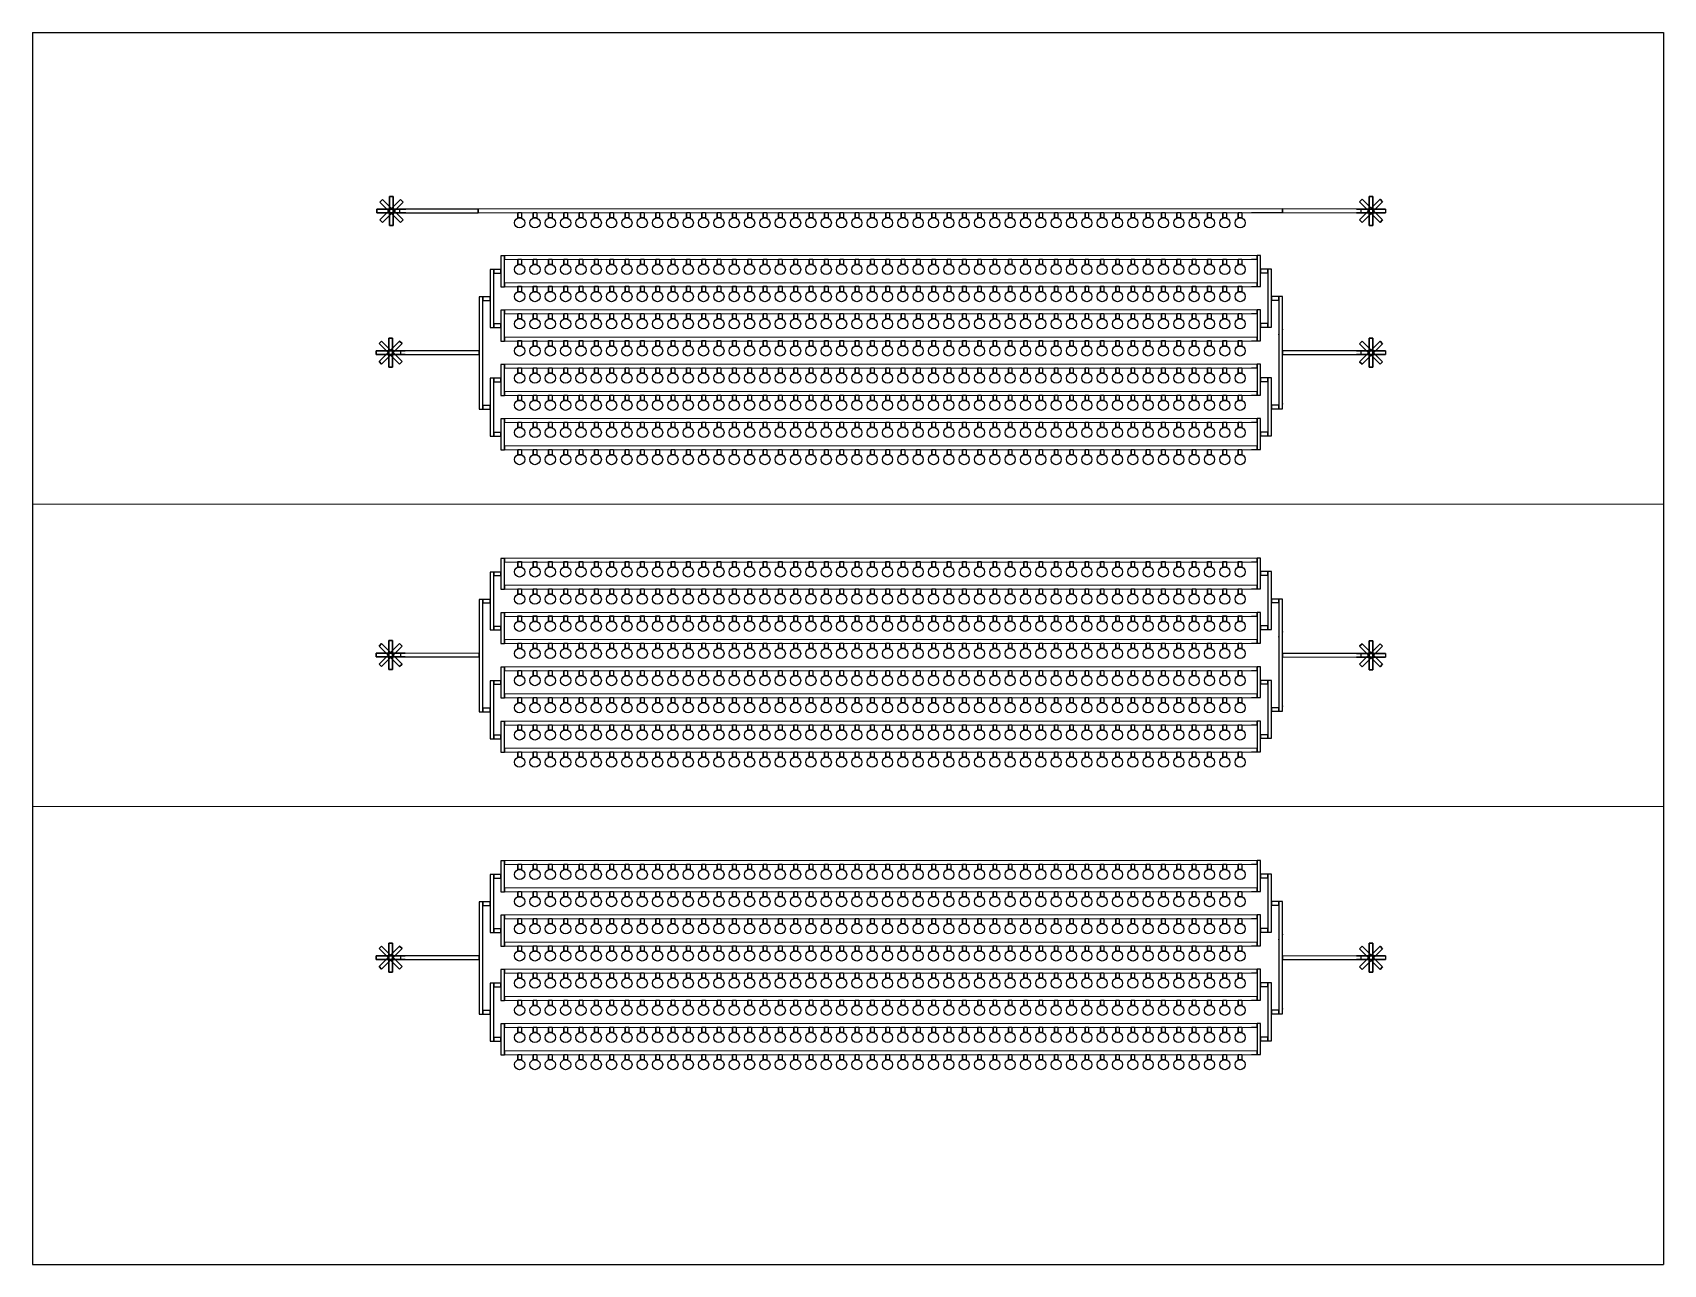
# Model space of a CAD drawing. Extents: x -20607 to 24393, y -31023 to 2977.
import ezdxf

# ---------------------------------------------------------------- set-up
doc = ezdxf.new("R2010")
doc.units = 0
doc.header["$MEASUREMENT"] = 0
doc.layers.add('FLOW', color=2, linetype='Continuous')

# ---------------------------------------------------------------- blocks, each defined once
blk = doc.blocks.new('*U5')
at = {"layer": 'FLOW', "linetype": 'Continuous'}
for p, q in [((-50, 212), (-50, 62)), ((-50, 62), (50, 62))]:
    blk.add_line(p, q, dxfattribs=at)
blk.add_lwpolyline([(50, 62), (-50, 62), (-50, 212), (50, 212)], close=True, dxfattribs=at)
blk.add_circle((0, -71), 141, dxfattribs=at)
blk = doc.blocks.new('*U6')
at = {"color": 0, "linetype": 'ByBlock', "lineweight": -2, "transparency": 16777216}
for p in [(0, 0), (423, 0), (846, 0), (1269, 0), (1692, 0), (2115, 0), (2538, 0), (2961, 0), (3384, 0), (3807, 0), (4230, 0), (4653, 0), (5076, 0), (5499, 0), (5922, 0), (6345, 0), (6768, 0), (7191, 0), (7614, 0), (8037, 0), (8460, 0), (8883, 0), (9306, 0), (9729, 0), (10152, 0), (10575, 0), (10998, 0), (11421, 0), (11844, 0), (12267, 0), (12690, 0), (13113, 0), (13536, 0), (13959, 0), (14382, 0), (14805, 0), (15228, 0), (15651, 0), (16074, 0), (16497, 0), (16920, 0), (17343, 0), (17766, 0), (18189, 0), (18612, 0), (19035, 0), (19458, 0), (19881, 0)]:
    blk.add_blockref('*U5', p, dxfattribs=at)
blk = doc.blocks.new('*U10')
at = {"layer": 'FLOW', "linetype": 'Continuous'}
for p, q in [((-50, 212), (-50, 62)), ((-50, 62), (50, 62))]:
    blk.add_line(p, q, dxfattribs=at)
blk.add_lwpolyline([(50, 62), (-50, 62), (-50, 212), (50, 212)], close=True, dxfattribs=at)
blk.add_circle((0, -71), 141, dxfattribs=at)
blk = doc.blocks.new('*U11')
at = {"color": 0, "linetype": 'ByBlock', "lineweight": -2, "transparency": 16777216}
for p in [(0, 0), (423, 0), (846, 0), (1269, 0), (1692, 0), (2115, 0), (2538, 0), (2961, 0), (3384, 0), (3807, 0), (4230, 0), (4653, 0), (5076, 0), (5499, 0), (5922, 0), (6345, 0), (6768, 0), (7191, 0), (7614, 0), (8037, 0), (8460, 0), (8883, 0), (9306, 0), (9729, 0), (10152, 0), (10575, 0), (10998, 0), (11421, 0), (11844, 0), (12267, 0), (12690, 0), (13113, 0), (13536, 0), (13959, 0), (14382, 0), (14805, 0), (15228, 0), (15651, 0), (16074, 0), (16497, 0), (16920, 0), (17343, 0), (17766, 0), (18189, 0), (18612, 0), (19035, 0), (19458, 0), (19881, 0)]:
    blk.add_blockref('*U10', p, dxfattribs=at)
blk = doc.blocks.new('*U12')
at = {"layer": 'FLOW', "linetype": 'Continuous'}
for p, q in [((-50, 212), (-50, 62)), ((-50, 62), (50, 62))]:
    blk.add_line(p, q, dxfattribs=at)
blk.add_lwpolyline([(50, 62), (-50, 62), (-50, 212), (50, 212)], close=True, dxfattribs=at)
blk.add_circle((0, -71), 141, dxfattribs=at)
blk = doc.blocks.new('*U13')
at = {"color": 0, "linetype": 'ByBlock', "lineweight": -2, "transparency": 16777216}
for p in [(0, 0), (423, 0), (846, 0), (1269, 0), (1692, 0), (2115, 0), (2538, 0), (2961, 0), (3384, 0), (3807, 0), (4230, 0), (4653, 0), (5076, 0), (5499, 0), (5922, 0), (6345, 0), (6768, 0), (7191, 0), (7614, 0), (8037, 0), (8460, 0), (8883, 0), (9306, 0), (9729, 0), (10152, 0), (10575, 0), (10998, 0), (11421, 0), (11844, 0), (12267, 0), (12690, 0), (13113, 0), (13536, 0), (13959, 0), (14382, 0), (14805, 0), (15228, 0), (15651, 0), (16074, 0), (16497, 0), (16920, 0), (17343, 0), (17766, 0), (18189, 0), (18612, 0), (19035, 0), (19458, 0), (19881, 0)]:
    blk.add_blockref('*U12', p, dxfattribs=at)
blk = doc.blocks.new('*U14')
at = {"layer": 'FLOW', "linetype": 'Continuous'}
for p, q in [((-50, 212), (-50, 62)), ((-50, 62), (50, 62))]:
    blk.add_line(p, q, dxfattribs=at)
blk.add_lwpolyline([(50, 62), (-50, 62), (-50, 212), (50, 212)], close=True, dxfattribs=at)
blk.add_circle((0, -71), 141, dxfattribs=at)
blk = doc.blocks.new('*U15')
at = {"color": 0, "linetype": 'ByBlock', "lineweight": -2, "transparency": 16777216}
for p in [(0, 0), (423, 0), (846, 0), (1269, 0), (1692, 0), (2115, 0), (2538, 0), (2961, 0), (3384, 0), (3807, 0), (4230, 0), (4653, 0), (5076, 0), (5499, 0), (5922, 0), (6345, 0), (6768, 0), (7191, 0), (7614, 0), (8037, 0), (8460, 0), (8883, 0), (9306, 0), (9729, 0), (10152, 0), (10575, 0), (10998, 0), (11421, 0), (11844, 0), (12267, 0), (12690, 0), (13113, 0), (13536, 0), (13959, 0), (14382, 0), (14805, 0), (15228, 0), (15651, 0), (16074, 0), (16497, 0), (16920, 0), (17343, 0), (17766, 0), (18189, 0), (18612, 0), (19035, 0), (19458, 0), (19881, 0)]:
    blk.add_blockref('*U14', p, dxfattribs=at)
blk = doc.blocks.new('*U16')
at = {"layer": 'FLOW', "linetype": 'Continuous'}
for p, q in [((-50, 212), (-50, 62)), ((-50, 62), (50, 62))]:
    blk.add_line(p, q, dxfattribs=at)
blk.add_lwpolyline([(50, 62), (-50, 62), (-50, 212), (50, 212)], close=True, dxfattribs=at)
blk.add_circle((0, -71), 141, dxfattribs=at)
blk = doc.blocks.new('*U17')
at = {"color": 0, "linetype": 'ByBlock', "lineweight": -2, "transparency": 16777216}
for p in [(0, 0), (423, 0), (846, 0), (1269, 0), (1692, 0), (2115, 0), (2538, 0), (2961, 0), (3384, 0), (3807, 0), (4230, 0), (4653, 0), (5076, 0), (5499, 0), (5922, 0), (6345, 0), (6768, 0), (7191, 0), (7614, 0), (8037, 0), (8460, 0), (8883, 0), (9306, 0), (9729, 0), (10152, 0), (10575, 0), (10998, 0), (11421, 0), (11844, 0), (12267, 0), (12690, 0), (13113, 0), (13536, 0), (13959, 0), (14382, 0), (14805, 0), (15228, 0), (15651, 0), (16074, 0), (16497, 0), (16920, 0), (17343, 0), (17766, 0), (18189, 0), (18612, 0), (19035, 0), (19458, 0), (19881, 0)]:
    blk.add_blockref('*U16', p, dxfattribs=at)
blk = doc.blocks.new('*U18')
at = {"layer": 'FLOW', "linetype": 'Continuous'}
for p, q in [((-50, 212), (-50, 62)), ((-50, 62), (50, 62))]:
    blk.add_line(p, q, dxfattribs=at)
blk.add_lwpolyline([(50, 62), (-50, 62), (-50, 212), (50, 212)], close=True, dxfattribs=at)
blk.add_circle((0, -71), 141, dxfattribs=at)
blk = doc.blocks.new('*U19')
at = {"color": 0, "linetype": 'ByBlock', "lineweight": -2, "transparency": 16777216}
for p in [(0, 0), (423, 0), (846, 0), (1269, 0), (1692, 0), (2115, 0), (2538, 0), (2961, 0), (3384, 0), (3807, 0), (4230, 0), (4653, 0), (5076, 0), (5499, 0), (5922, 0), (6345, 0), (6768, 0), (7191, 0), (7614, 0), (8037, 0), (8460, 0), (8883, 0), (9306, 0), (9729, 0), (10152, 0), (10575, 0), (10998, 0), (11421, 0), (11844, 0), (12267, 0), (12690, 0), (13113, 0), (13536, 0), (13959, 0), (14382, 0), (14805, 0), (15228, 0), (15651, 0), (16074, 0), (16497, 0), (16920, 0), (17343, 0), (17766, 0), (18189, 0), (18612, 0), (19035, 0), (19458, 0), (19881, 0)]:
    blk.add_blockref('*U18', p, dxfattribs=at)
blk = doc.blocks.new('*U20')
at = {"layer": 'FLOW', "linetype": 'Continuous'}
for p, q in [((-50, 212), (-50, 62)), ((-50, 62), (50, 62))]:
    blk.add_line(p, q, dxfattribs=at)
blk.add_lwpolyline([(50, 62), (-50, 62), (-50, 212), (50, 212)], close=True, dxfattribs=at)
blk.add_circle((0, -71), 141, dxfattribs=at)
blk = doc.blocks.new('*U21')
at = {"color": 0, "linetype": 'ByBlock', "lineweight": -2, "transparency": 16777216}
for p in [(0, 0), (423, 0), (846, 0), (1269, 0), (1692, 0), (2115, 0), (2538, 0), (2961, 0), (3384, 0), (3807, 0), (4230, 0), (4653, 0), (5076, 0), (5499, 0), (5922, 0), (6345, 0), (6768, 0), (7191, 0), (7614, 0), (8037, 0), (8460, 0), (8883, 0), (9306, 0), (9729, 0), (10152, 0), (10575, 0), (10998, 0), (11421, 0), (11844, 0), (12267, 0), (12690, 0), (13113, 0), (13536, 0), (13959, 0), (14382, 0), (14805, 0), (15228, 0), (15651, 0), (16074, 0), (16497, 0), (16920, 0), (17343, 0), (17766, 0), (18189, 0), (18612, 0), (19035, 0), (19458, 0), (19881, 0)]:
    blk.add_blockref('*U20', p, dxfattribs=at)
blk = doc.blocks.new('*U22')
at = {"layer": 'FLOW', "linetype": 'Continuous'}
for p, q in [((-50, 212), (-50, 62)), ((-50, 62), (50, 62))]:
    blk.add_line(p, q, dxfattribs=at)
blk.add_lwpolyline([(50, 62), (-50, 62), (-50, 212), (50, 212)], close=True, dxfattribs=at)
blk.add_circle((0, -71), 141, dxfattribs=at)
blk = doc.blocks.new('*U23')
at = {"color": 0, "linetype": 'ByBlock', "lineweight": -2, "transparency": 16777216}
for p in [(0, 0), (423, 0), (846, 0), (1269, 0), (1692, 0), (2115, 0), (2538, 0), (2961, 0), (3384, 0), (3807, 0), (4230, 0), (4653, 0), (5076, 0), (5499, 0), (5922, 0), (6345, 0), (6768, 0), (7191, 0), (7614, 0), (8037, 0), (8460, 0), (8883, 0), (9306, 0), (9729, 0), (10152, 0), (10575, 0), (10998, 0), (11421, 0), (11844, 0), (12267, 0), (12690, 0), (13113, 0), (13536, 0), (13959, 0), (14382, 0), (14805, 0), (15228, 0), (15651, 0), (16074, 0), (16497, 0), (16920, 0), (17343, 0), (17766, 0), (18189, 0), (18612, 0), (19035, 0), (19458, 0), (19881, 0)]:
    blk.add_blockref('*U22', p, dxfattribs=at)
blk = doc.blocks.new('*U25')
at = {"layer": 'FLOW', "linetype": 'Continuous'}
for p, q in [((-50, 212), (-50, 62)), ((-50, 62), (50, 62))]:
    blk.add_line(p, q, dxfattribs=at)
blk.add_lwpolyline([(50, 62), (-50, 62), (-50, 212), (50, 212)], close=True, dxfattribs=at)
blk.add_circle((0, -71), 141, dxfattribs=at)
blk = doc.blocks.new('*U26')
at = {"color": 0, "linetype": 'ByBlock', "lineweight": -2, "transparency": 16777216}
for p in [(0, 0), (423, 0), (846, 0), (1269, 0), (1692, 0), (2115, 0), (2538, 0), (2961, 0), (3384, 0), (3807, 0), (4230, 0), (4653, 0), (5076, 0), (5499, 0), (5922, 0), (6345, 0), (6768, 0), (7191, 0), (7614, 0), (8037, 0), (8460, 0), (8883, 0), (9306, 0), (9729, 0), (10152, 0), (10575, 0), (10998, 0), (11421, 0), (11844, 0), (12267, 0), (12690, 0), (13113, 0), (13536, 0), (13959, 0), (14382, 0), (14805, 0), (15228, 0), (15651, 0), (16074, 0), (16497, 0), (16920, 0), (17343, 0), (17766, 0), (18189, 0), (18612, 0), (19035, 0), (19458, 0), (19881, 0)]:
    blk.add_blockref('*U25', p, dxfattribs=at)
blk = doc.blocks.new('*U172')
at = {"layer": 'FLOW', "linetype": 'Continuous'}
for p, q in [((-50, 212), (-50, 62)), ((-50, 62), (50, 62))]:
    blk.add_line(p, q, dxfattribs=at)
blk.add_lwpolyline([(50, 62), (-50, 62), (-50, 212), (50, 212)], close=True, dxfattribs=at)
blk.add_circle((0, -71), 141, dxfattribs=at)
blk = doc.blocks.new('*U173')
at = {"color": 0, "linetype": 'ByBlock', "lineweight": -2, "transparency": 16777216}
for p in [(0, 0), (423, 0), (846, 0), (1269, 0), (1692, 0), (2115, 0), (2538, 0), (2961, 0), (3384, 0), (3807, 0), (4230, 0), (4653, 0), (5076, 0), (5499, 0), (5922, 0), (6345, 0), (6768, 0), (7191, 0), (7614, 0), (8037, 0), (8460, 0), (8883, 0), (9306, 0), (9729, 0), (10152, 0), (10575, 0), (10998, 0), (11421, 0), (11844, 0), (12267, 0), (12690, 0), (13113, 0), (13536, 0), (13959, 0), (14382, 0), (14805, 0), (15228, 0), (15651, 0), (16074, 0), (16497, 0), (16920, 0), (17343, 0), (17766, 0), (18189, 0), (18612, 0), (19035, 0), (19458, 0), (19881, 0)]:
    blk.add_blockref('*U172', p, dxfattribs=at)
blk = doc.blocks.new('*U168')
at = {"layer": 'FLOW', "linetype": 'Continuous'}
for p, q in [((-50, 212), (-50, 62)), ((-50, 62), (50, 62))]:
    blk.add_line(p, q, dxfattribs=at)
blk.add_lwpolyline([(50, 62), (-50, 62), (-50, 212), (50, 212)], close=True, dxfattribs=at)
blk.add_circle((0, -71), 141, dxfattribs=at)
blk = doc.blocks.new('*U169')
at = {"color": 0, "linetype": 'ByBlock', "lineweight": -2, "transparency": 16777216}
for p in [(0, 0), (423, 0), (846, 0), (1269, 0), (1692, 0), (2115, 0), (2538, 0), (2961, 0), (3384, 0), (3807, 0), (4230, 0), (4653, 0), (5076, 0), (5499, 0), (5922, 0), (6345, 0), (6768, 0), (7191, 0), (7614, 0), (8037, 0), (8460, 0), (8883, 0), (9306, 0), (9729, 0), (10152, 0), (10575, 0), (10998, 0), (11421, 0), (11844, 0), (12267, 0), (12690, 0), (13113, 0), (13536, 0), (13959, 0), (14382, 0), (14805, 0), (15228, 0), (15651, 0), (16074, 0), (16497, 0), (16920, 0), (17343, 0), (17766, 0), (18189, 0), (18612, 0), (19035, 0), (19458, 0), (19881, 0)]:
    blk.add_blockref('*U168', p, dxfattribs=at)
blk = doc.blocks.new('*U170')
at = {"layer": 'FLOW', "linetype": 'Continuous'}
for p, q in [((-50, 212), (-50, 62)), ((-50, 62), (50, 62))]:
    blk.add_line(p, q, dxfattribs=at)
blk.add_lwpolyline([(50, 62), (-50, 62), (-50, 212), (50, 212)], close=True, dxfattribs=at)
blk.add_circle((0, -71), 141, dxfattribs=at)
blk = doc.blocks.new('*U171')
at = {"color": 0, "linetype": 'ByBlock', "lineweight": -2, "transparency": 16777216}
for p in [(0, 0), (423, 0), (846, 0), (1269, 0), (1692, 0), (2115, 0), (2538, 0), (2961, 0), (3384, 0), (3807, 0), (4230, 0), (4653, 0), (5076, 0), (5499, 0), (5922, 0), (6345, 0), (6768, 0), (7191, 0), (7614, 0), (8037, 0), (8460, 0), (8883, 0), (9306, 0), (9729, 0), (10152, 0), (10575, 0), (10998, 0), (11421, 0), (11844, 0), (12267, 0), (12690, 0), (13113, 0), (13536, 0), (13959, 0), (14382, 0), (14805, 0), (15228, 0), (15651, 0), (16074, 0), (16497, 0), (16920, 0), (17343, 0), (17766, 0), (18189, 0), (18612, 0), (19035, 0), (19458, 0), (19881, 0)]:
    blk.add_blockref('*U170', p, dxfattribs=at)
blk = doc.blocks.new('*U164')
at = {"layer": 'FLOW', "linetype": 'Continuous'}
for p, q in [((-50, 212), (-50, 62)), ((-50, 62), (50, 62))]:
    blk.add_line(p, q, dxfattribs=at)
blk.add_lwpolyline([(50, 62), (-50, 62), (-50, 212), (50, 212)], close=True, dxfattribs=at)
blk.add_circle((0, -71), 141, dxfattribs=at)
blk = doc.blocks.new('*U165')
at = {"color": 0, "linetype": 'ByBlock', "lineweight": -2, "transparency": 16777216}
for p in [(0, 0), (423, 0), (846, 0), (1269, 0), (1692, 0), (2115, 0), (2538, 0), (2961, 0), (3384, 0), (3807, 0), (4230, 0), (4653, 0), (5076, 0), (5499, 0), (5922, 0), (6345, 0), (6768, 0), (7191, 0), (7614, 0), (8037, 0), (8460, 0), (8883, 0), (9306, 0), (9729, 0), (10152, 0), (10575, 0), (10998, 0), (11421, 0), (11844, 0), (12267, 0), (12690, 0), (13113, 0), (13536, 0), (13959, 0), (14382, 0), (14805, 0), (15228, 0), (15651, 0), (16074, 0), (16497, 0), (16920, 0), (17343, 0), (17766, 0), (18189, 0), (18612, 0), (19035, 0), (19458, 0), (19881, 0)]:
    blk.add_blockref('*U164', p, dxfattribs=at)
blk = doc.blocks.new('*U166')
at = {"layer": 'FLOW', "linetype": 'Continuous'}
for p, q in [((-50, 212), (-50, 62)), ((-50, 62), (50, 62))]:
    blk.add_line(p, q, dxfattribs=at)
blk.add_lwpolyline([(50, 62), (-50, 62), (-50, 212), (50, 212)], close=True, dxfattribs=at)
blk.add_circle((0, -71), 141, dxfattribs=at)
blk = doc.blocks.new('*U167')
at = {"color": 0, "linetype": 'ByBlock', "lineweight": -2, "transparency": 16777216}
for p in [(0, 0), (423, 0), (846, 0), (1269, 0), (1692, 0), (2115, 0), (2538, 0), (2961, 0), (3384, 0), (3807, 0), (4230, 0), (4653, 0), (5076, 0), (5499, 0), (5922, 0), (6345, 0), (6768, 0), (7191, 0), (7614, 0), (8037, 0), (8460, 0), (8883, 0), (9306, 0), (9729, 0), (10152, 0), (10575, 0), (10998, 0), (11421, 0), (11844, 0), (12267, 0), (12690, 0), (13113, 0), (13536, 0), (13959, 0), (14382, 0), (14805, 0), (15228, 0), (15651, 0), (16074, 0), (16497, 0), (16920, 0), (17343, 0), (17766, 0), (18189, 0), (18612, 0), (19035, 0), (19458, 0), (19881, 0)]:
    blk.add_blockref('*U166', p, dxfattribs=at)
blk = doc.blocks.new('*U158')
at = {"layer": 'FLOW', "linetype": 'Continuous'}
for p, q in [((-50, 212), (-50, 62)), ((-50, 62), (50, 62))]:
    blk.add_line(p, q, dxfattribs=at)
blk.add_lwpolyline([(50, 62), (-50, 62), (-50, 212), (50, 212)], close=True, dxfattribs=at)
blk.add_circle((0, -71), 141, dxfattribs=at)
blk = doc.blocks.new('*U159')
at = {"color": 0, "linetype": 'ByBlock', "lineweight": -2, "transparency": 16777216}
for p in [(0, 0), (423, 0), (846, 0), (1269, 0), (1692, 0), (2115, 0), (2538, 0), (2961, 0), (3384, 0), (3807, 0), (4230, 0), (4653, 0), (5076, 0), (5499, 0), (5922, 0), (6345, 0), (6768, 0), (7191, 0), (7614, 0), (8037, 0), (8460, 0), (8883, 0), (9306, 0), (9729, 0), (10152, 0), (10575, 0), (10998, 0), (11421, 0), (11844, 0), (12267, 0), (12690, 0), (13113, 0), (13536, 0), (13959, 0), (14382, 0), (14805, 0), (15228, 0), (15651, 0), (16074, 0), (16497, 0), (16920, 0), (17343, 0), (17766, 0), (18189, 0), (18612, 0), (19035, 0), (19458, 0), (19881, 0)]:
    blk.add_blockref('*U158', p, dxfattribs=at)
blk = doc.blocks.new('*U160')
at = {"layer": 'FLOW', "linetype": 'Continuous'}
for p, q in [((-50, 212), (-50, 62)), ((-50, 62), (50, 62))]:
    blk.add_line(p, q, dxfattribs=at)
blk.add_lwpolyline([(50, 62), (-50, 62), (-50, 212), (50, 212)], close=True, dxfattribs=at)
blk.add_circle((0, -71), 141, dxfattribs=at)
blk = doc.blocks.new('*U161')
at = {"color": 0, "linetype": 'ByBlock', "lineweight": -2, "transparency": 16777216}
for p in [(0, 0), (423, 0), (846, 0), (1269, 0), (1692, 0), (2115, 0), (2538, 0), (2961, 0), (3384, 0), (3807, 0), (4230, 0), (4653, 0), (5076, 0), (5499, 0), (5922, 0), (6345, 0), (6768, 0), (7191, 0), (7614, 0), (8037, 0), (8460, 0), (8883, 0), (9306, 0), (9729, 0), (10152, 0), (10575, 0), (10998, 0), (11421, 0), (11844, 0), (12267, 0), (12690, 0), (13113, 0), (13536, 0), (13959, 0), (14382, 0), (14805, 0), (15228, 0), (15651, 0), (16074, 0), (16497, 0), (16920, 0), (17343, 0), (17766, 0), (18189, 0), (18612, 0), (19035, 0), (19458, 0), (19881, 0)]:
    blk.add_blockref('*U160', p, dxfattribs=at)
blk = doc.blocks.new('*U162')
at = {"layer": 'FLOW', "linetype": 'Continuous'}
for p, q in [((-50, 212), (-50, 62)), ((-50, 62), (50, 62))]:
    blk.add_line(p, q, dxfattribs=at)
blk.add_lwpolyline([(50, 62), (-50, 62), (-50, 212), (50, 212)], close=True, dxfattribs=at)
blk.add_circle((0, -71), 141, dxfattribs=at)
blk = doc.blocks.new('*U163')
at = {"color": 0, "linetype": 'ByBlock', "lineweight": -2, "transparency": 16777216}
for p in [(0, 0), (423, 0), (846, 0), (1269, 0), (1692, 0), (2115, 0), (2538, 0), (2961, 0), (3384, 0), (3807, 0), (4230, 0), (4653, 0), (5076, 0), (5499, 0), (5922, 0), (6345, 0), (6768, 0), (7191, 0), (7614, 0), (8037, 0), (8460, 0), (8883, 0), (9306, 0), (9729, 0), (10152, 0), (10575, 0), (10998, 0), (11421, 0), (11844, 0), (12267, 0), (12690, 0), (13113, 0), (13536, 0), (13959, 0), (14382, 0), (14805, 0), (15228, 0), (15651, 0), (16074, 0), (16497, 0), (16920, 0), (17343, 0), (17766, 0), (18189, 0), (18612, 0), (19035, 0), (19458, 0), (19881, 0)]:
    blk.add_blockref('*U162', p, dxfattribs=at)
blk = doc.blocks.new('*U204')
at = {"layer": 'FLOW', "linetype": 'Continuous'}
for p, q in [((-50, 212), (-50, 62)), ((-50, 62), (50, 62))]:
    blk.add_line(p, q, dxfattribs=at)
blk.add_lwpolyline([(50, 62), (-50, 62), (-50, 212), (50, 212)], close=True, dxfattribs=at)
blk.add_circle((0, -71), 141, dxfattribs=at)
blk = doc.blocks.new('*U205')
at = {"color": 0, "linetype": 'ByBlock', "lineweight": -2, "transparency": 16777216}
for p in [(0, 0), (423, 0), (846, 0), (1269, 0), (1692, 0), (2115, 0), (2538, 0), (2961, 0), (3384, 0), (3807, 0), (4230, 0), (4653, 0), (5076, 0), (5499, 0), (5922, 0), (6345, 0), (6768, 0), (7191, 0), (7614, 0), (8037, 0), (8460, 0), (8883, 0), (9306, 0), (9729, 0), (10152, 0), (10575, 0), (10998, 0), (11421, 0), (11844, 0), (12267, 0), (12690, 0), (13113, 0), (13536, 0), (13959, 0), (14382, 0), (14805, 0), (15228, 0), (15651, 0), (16074, 0), (16497, 0), (16920, 0), (17343, 0), (17766, 0), (18189, 0), (18612, 0), (19035, 0), (19458, 0), (19881, 0)]:
    blk.add_blockref('*U204', p, dxfattribs=at)
blk = doc.blocks.new('*U190')
at = {"layer": 'FLOW', "linetype": 'Continuous'}
for p, q in [((-50, 212), (-50, 62)), ((-50, 62), (50, 62))]:
    blk.add_line(p, q, dxfattribs=at)
blk.add_lwpolyline([(50, 62), (-50, 62), (-50, 212), (50, 212)], close=True, dxfattribs=at)
blk.add_circle((0, -71), 141, dxfattribs=at)
blk = doc.blocks.new('*U191')
at = {"color": 0, "linetype": 'ByBlock', "lineweight": -2, "transparency": 16777216}
for p in [(0, 0), (423, 0), (846, 0), (1269, 0), (1692, 0), (2115, 0), (2538, 0), (2961, 0), (3384, 0), (3807, 0), (4230, 0), (4653, 0), (5076, 0), (5499, 0), (5922, 0), (6345, 0), (6768, 0), (7191, 0), (7614, 0), (8037, 0), (8460, 0), (8883, 0), (9306, 0), (9729, 0), (10152, 0), (10575, 0), (10998, 0), (11421, 0), (11844, 0), (12267, 0), (12690, 0), (13113, 0), (13536, 0), (13959, 0), (14382, 0), (14805, 0), (15228, 0), (15651, 0), (16074, 0), (16497, 0), (16920, 0), (17343, 0), (17766, 0), (18189, 0), (18612, 0), (19035, 0), (19458, 0), (19881, 0)]:
    blk.add_blockref('*U190', p, dxfattribs=at)
blk = doc.blocks.new('*U192')
at = {"layer": 'FLOW', "linetype": 'Continuous'}
for p, q in [((-50, 212), (-50, 62)), ((-50, 62), (50, 62))]:
    blk.add_line(p, q, dxfattribs=at)
blk.add_lwpolyline([(50, 62), (-50, 62), (-50, 212), (50, 212)], close=True, dxfattribs=at)
blk.add_circle((0, -71), 141, dxfattribs=at)
blk = doc.blocks.new('*U193')
at = {"color": 0, "linetype": 'ByBlock', "lineweight": -2, "transparency": 16777216}
for p in [(0, 0), (423, 0), (846, 0), (1269, 0), (1692, 0), (2115, 0), (2538, 0), (2961, 0), (3384, 0), (3807, 0), (4230, 0), (4653, 0), (5076, 0), (5499, 0), (5922, 0), (6345, 0), (6768, 0), (7191, 0), (7614, 0), (8037, 0), (8460, 0), (8883, 0), (9306, 0), (9729, 0), (10152, 0), (10575, 0), (10998, 0), (11421, 0), (11844, 0), (12267, 0), (12690, 0), (13113, 0), (13536, 0), (13959, 0), (14382, 0), (14805, 0), (15228, 0), (15651, 0), (16074, 0), (16497, 0), (16920, 0), (17343, 0), (17766, 0), (18189, 0), (18612, 0), (19035, 0), (19458, 0), (19881, 0)]:
    blk.add_blockref('*U192', p, dxfattribs=at)
blk = doc.blocks.new('*U198')
at = {"layer": 'FLOW', "linetype": 'Continuous'}
for p, q in [((-50, 212), (-50, 62)), ((-50, 62), (50, 62))]:
    blk.add_line(p, q, dxfattribs=at)
blk.add_lwpolyline([(50, 62), (-50, 62), (-50, 212), (50, 212)], close=True, dxfattribs=at)
blk.add_circle((0, -71), 141, dxfattribs=at)
blk = doc.blocks.new('*U199')
at = {"color": 0, "linetype": 'ByBlock', "lineweight": -2, "transparency": 16777216}
for p in [(0, 0), (423, 0), (846, 0), (1269, 0), (1692, 0), (2115, 0), (2538, 0), (2961, 0), (3384, 0), (3807, 0), (4230, 0), (4653, 0), (5076, 0), (5499, 0), (5922, 0), (6345, 0), (6768, 0), (7191, 0), (7614, 0), (8037, 0), (8460, 0), (8883, 0), (9306, 0), (9729, 0), (10152, 0), (10575, 0), (10998, 0), (11421, 0), (11844, 0), (12267, 0), (12690, 0), (13113, 0), (13536, 0), (13959, 0), (14382, 0), (14805, 0), (15228, 0), (15651, 0), (16074, 0), (16497, 0), (16920, 0), (17343, 0), (17766, 0), (18189, 0), (18612, 0), (19035, 0), (19458, 0), (19881, 0)]:
    blk.add_blockref('*U198', p, dxfattribs=at)
blk = doc.blocks.new('*U200')
at = {"layer": 'FLOW', "linetype": 'Continuous'}
for p, q in [((-50, 212), (-50, 62)), ((-50, 62), (50, 62))]:
    blk.add_line(p, q, dxfattribs=at)
blk.add_lwpolyline([(50, 62), (-50, 62), (-50, 212), (50, 212)], close=True, dxfattribs=at)
blk.add_circle((0, -71), 141, dxfattribs=at)
blk = doc.blocks.new('*U201')
at = {"color": 0, "linetype": 'ByBlock', "lineweight": -2, "transparency": 16777216}
for p in [(0, 0), (423, 0), (846, 0), (1269, 0), (1692, 0), (2115, 0), (2538, 0), (2961, 0), (3384, 0), (3807, 0), (4230, 0), (4653, 0), (5076, 0), (5499, 0), (5922, 0), (6345, 0), (6768, 0), (7191, 0), (7614, 0), (8037, 0), (8460, 0), (8883, 0), (9306, 0), (9729, 0), (10152, 0), (10575, 0), (10998, 0), (11421, 0), (11844, 0), (12267, 0), (12690, 0), (13113, 0), (13536, 0), (13959, 0), (14382, 0), (14805, 0), (15228, 0), (15651, 0), (16074, 0), (16497, 0), (16920, 0), (17343, 0), (17766, 0), (18189, 0), (18612, 0), (19035, 0), (19458, 0), (19881, 0)]:
    blk.add_blockref('*U200', p, dxfattribs=at)
blk = doc.blocks.new('*U194')
at = {"layer": 'FLOW', "linetype": 'Continuous'}
for p, q in [((-50, 212), (-50, 62)), ((-50, 62), (50, 62))]:
    blk.add_line(p, q, dxfattribs=at)
blk.add_lwpolyline([(50, 62), (-50, 62), (-50, 212), (50, 212)], close=True, dxfattribs=at)
blk.add_circle((0, -71), 141, dxfattribs=at)
blk = doc.blocks.new('*U195')
at = {"color": 0, "linetype": 'ByBlock', "lineweight": -2, "transparency": 16777216}
for p in [(0, 0), (423, 0), (846, 0), (1269, 0), (1692, 0), (2115, 0), (2538, 0), (2961, 0), (3384, 0), (3807, 0), (4230, 0), (4653, 0), (5076, 0), (5499, 0), (5922, 0), (6345, 0), (6768, 0), (7191, 0), (7614, 0), (8037, 0), (8460, 0), (8883, 0), (9306, 0), (9729, 0), (10152, 0), (10575, 0), (10998, 0), (11421, 0), (11844, 0), (12267, 0), (12690, 0), (13113, 0), (13536, 0), (13959, 0), (14382, 0), (14805, 0), (15228, 0), (15651, 0), (16074, 0), (16497, 0), (16920, 0), (17343, 0), (17766, 0), (18189, 0), (18612, 0), (19035, 0), (19458, 0), (19881, 0)]:
    blk.add_blockref('*U194', p, dxfattribs=at)
blk = doc.blocks.new('*U196')
at = {"layer": 'FLOW', "linetype": 'Continuous'}
for p, q in [((-50, 212), (-50, 62)), ((-50, 62), (50, 62))]:
    blk.add_line(p, q, dxfattribs=at)
blk.add_lwpolyline([(50, 62), (-50, 62), (-50, 212), (50, 212)], close=True, dxfattribs=at)
blk.add_circle((0, -71), 141, dxfattribs=at)
blk = doc.blocks.new('*U197')
at = {"color": 0, "linetype": 'ByBlock', "lineweight": -2, "transparency": 16777216}
for p in [(0, 0), (423, 0), (846, 0), (1269, 0), (1692, 0), (2115, 0), (2538, 0), (2961, 0), (3384, 0), (3807, 0), (4230, 0), (4653, 0), (5076, 0), (5499, 0), (5922, 0), (6345, 0), (6768, 0), (7191, 0), (7614, 0), (8037, 0), (8460, 0), (8883, 0), (9306, 0), (9729, 0), (10152, 0), (10575, 0), (10998, 0), (11421, 0), (11844, 0), (12267, 0), (12690, 0), (13113, 0), (13536, 0), (13959, 0), (14382, 0), (14805, 0), (15228, 0), (15651, 0), (16074, 0), (16497, 0), (16920, 0), (17343, 0), (17766, 0), (18189, 0), (18612, 0), (19035, 0), (19458, 0), (19881, 0)]:
    blk.add_blockref('*U196', p, dxfattribs=at)
blk = doc.blocks.new('*U202')
at = {"layer": 'FLOW', "linetype": 'Continuous'}
for p, q in [((-50, 212), (-50, 62)), ((-50, 62), (50, 62))]:
    blk.add_line(p, q, dxfattribs=at)
blk.add_lwpolyline([(50, 62), (-50, 62), (-50, 212), (50, 212)], close=True, dxfattribs=at)
blk.add_circle((0, -71), 141, dxfattribs=at)
blk = doc.blocks.new('*U203')
at = {"color": 0, "linetype": 'ByBlock', "lineweight": -2, "transparency": 16777216}
for p in [(0, 0), (423, 0), (846, 0), (1269, 0), (1692, 0), (2115, 0), (2538, 0), (2961, 0), (3384, 0), (3807, 0), (4230, 0), (4653, 0), (5076, 0), (5499, 0), (5922, 0), (6345, 0), (6768, 0), (7191, 0), (7614, 0), (8037, 0), (8460, 0), (8883, 0), (9306, 0), (9729, 0), (10152, 0), (10575, 0), (10998, 0), (11421, 0), (11844, 0), (12267, 0), (12690, 0), (13113, 0), (13536, 0), (13959, 0), (14382, 0), (14805, 0), (15228, 0), (15651, 0), (16074, 0), (16497, 0), (16920, 0), (17343, 0), (17766, 0), (18189, 0), (18612, 0), (19035, 0), (19458, 0), (19881, 0)]:
    blk.add_blockref('*U202', p, dxfattribs=at)

msp = doc.modelspace()

# ---------------------------------------------------------------- linework, layer by layer
at = {"layer": 'FLOW'}
for p, q in [((-20607, 2977), (24393, 2977)), ((-20607, 2977), (-20607, -31023)), ((24393, 2977), (24393, -31023)), ((-20607, -10037), (24393, -10027)), ((-20607, -18387), (24393, -18377)), ((-20607, -31023), (24393, -31023))]:
    msp.add_line(p, q, dxfattribs=at)
at = {"layer": 'FLOW', "linetype": 'Continuous'}
for p, q in [((-7583, -3187), (-7583, -3287)), ((-7583, -3287), (-7583, -3287)), ((13180, -3277), (13180, -3177)), ((-7583, -11537), (-7583, -11637)), ((-7583, -11637), (-7583, -11637)), ((13180, -11627), (13180, -11527)), ((-7583, -19887), (-7583, -19987)), ((-7583, -19987), (-7583, -19987)), ((13180, -19977), (13180, -19877))]:
    msp.add_line(p, q, dxfattribs=at)
for points in [[(-11023, -2195), (-11023, -2195), (-10457, -1630), (-10457, -1630), (-11023, -2195)], [(-11023, -1700), (-11023, -1700), (-10952, -1630), (-10952, -1630), (-11023, -1700)], [(-11023, -2195), (-11023, -2195), (-10457, -1630), (-10457, -1630), (-11023, -2195)], [(-10457, -2266), (-10457, -2266), (-11023, -1700), (-11023, -1700), (-10457, -2266)], [(-10457, -2266), (-10457, -2266), (-11023, -1700), (-11023, -1700), (-10457, -2266)], [(-10952, -1630), (-10952, -1630), (-10386, -2195), (-10386, -2195), (-10952, -1630)], [(-10952, -1630), (-10952, -1630), (-10386, -2195), (-10386, -2195), (-10952, -1630)], [(-10386, -1700), (-10386, -1700), (-10952, -2266), (-10952, -2266), (-10386, -1700)], [(-10386, -1700), (-10386, -1700), (-10952, -2266), (-10952, -2266), (-10386, -1700)], [(-10755, -2348), (-10755, -2348), (-10755, -1548), (-10755, -1548), (-10755, -2348)], [(-10755, -1548), (-10755, -1548), (-10655, -1548), (-10655, -1548), (-10755, -1548)], [(-10755, -2348), (-10755, -2348), (-10755, -1548), (-10755, -1548), (-10755, -2348)], [(-10655, -1548), (-10655, -1548), (-10655, -2348), (-10655, -2348), (-10655, -1548)], [(-10655, -1548), (-10655, -1548), (-10655, -2348), (-10655, -2348), (-10655, -1548)], [(-10457, -1630), (-10457, -1630), (-10386, -1700), (-10386, -1700), (-10457, -1630)], [(16007, -2191), (16007, -2191), (16573, -1625), (16573, -1625), (16007, -2191)], [(16007, -1696), (16007, -1696), (16078, -1625), (16078, -1625), (16007, -1696)], [(16007, -2191), (16007, -2191), (16573, -1625), (16573, -1625), (16007, -2191)], [(16573, -2262), (16573, -2262), (16007, -1696), (16007, -1696), (16573, -2262)], [(16573, -2262), (16573, -2262), (16007, -1696), (16007, -1696), (16573, -2262)], [(16078, -1625), (16078, -1625), (16644, -2191), (16644, -2191), (16078, -1625)], [(16078, -1625), (16078, -1625), (16644, -2191), (16644, -2191), (16078, -1625)], [(16644, -1696), (16644, -1696), (16078, -2262), (16078, -2262), (16644, -1696)], [(16644, -1696), (16644, -1696), (16078, -2262), (16078, -2262), (16644, -1696)], [(16275, -2344), (16275, -2344), (16275, -1544), (16275, -1544), (16275, -2344)], [(16275, -1544), (16275, -1544), (16375, -1544), (16375, -1544), (16275, -1544)], [(16275, -2344), (16275, -2344), (16275, -1544), (16275, -1544), (16275, -2344)], [(16375, -1544), (16375, -1544), (16375, -2344), (16375, -2344), (16375, -1544)], [(16375, -1544), (16375, -1544), (16375, -2344), (16375, -2344), (16375, -1544)], [(16573, -1625), (16573, -1625), (16644, -1696), (16644, -1696), (16573, -1625)], [(-11105, -1998), (-11105, -1998), (-11105, -1898), (-11105, -1898), (-11105, -1998)], [(-11105, -1898), (-11105, -1898), (-10305, -1898), (-10305, -1898), (-11105, -1898)], [(-10305, -1998), (-10305, -1998), (-11105, -1998), (-11105, -1998), (-10305, -1998)], [(-10952, -2266), (-10952, -2266), (-11023, -2195), (-11023, -2195), (-10952, -2266)], [(-10484, -1998), (-8312, -2001), (-8312, -1901), (-10484, -1898), (-10484, -1998)], [(-10386, -2195), (-10386, -2195), (-10457, -2266), (-10457, -2266), (-10386, -2195)], [(13030, -1991), (13880, -1991), (13880, -1891), (-8312, -1901), (-8312, -2001)], [(13880, -1991), (16052, -1994), (16052, -1894), (13880, -1891), (13880, -1991)], [(15925, -1894), (15925, -1894), (16725, -1894), (16725, -1894), (15925, -1894)], [(16725, -1994), (16725, -1994), (15925, -1994), (15925, -1994), (16725, -1994)], [(16078, -2262), (16078, -2262), (16007, -2191), (16007, -2191), (16078, -2262)], [(16011, -1894), (16011, -1894)], [(16011, -1994), (16011, -1994)], [(16644, -2191), (16644, -2191), (16573, -2262), (16573, -2262), (16644, -2191)], [(-10655, -2348), (-10655, -2348), (-10755, -2348), (-10755, -2348), (-10655, -2348)], [(16375, -2344), (16375, -2344), (16275, -2344), (16275, -2344), (16375, -2344)], [(-7983, -5162), (-7883, -5162), (-7883, -3562), (-7983, -3562), (-7983, -5162)], [(-7883, -3662), (-7683, -3662), (-7683, -3562), (-7883, -3562), (-7883, -3662)], [(-7683, -4037), (-7583, -4037), (-7583, -3187), (-7683, -3187), (-7683, -4037)], [(13030, -3277), (13180, -3277), (13180, -3177), (-7583, -3187), (-7583, -3287)], [(13180, -4027), (13280, -4027), (13280, -3177), (13180, -3177), (13180, -4027)], [(13280, -3652), (13480, -3652), (13480, -3552), (13280, -3552), (13280, -3652)], [(13480, -5152), (13580, -5152), (13580, -3552), (13480, -3552), (13480, -5152)], [(13030, -4027), (13180, -4027), (13180, -3927), (-7583, -3937), (-7583, -4037)], [(-8283, -7417), (-8183, -7417), (-8183, -4317), (-8283, -4317), (-8283, -7417)], [(-8183, -4417), (-7983, -4417), (-7983, -4317), (-8183, -4317), (-8183, -4417)], [(13580, -4407), (13780, -4407), (13780, -4307), (13580, -4307), (13580, -4407)], [(13780, -7407), (13880, -7407), (13880, -4307), (13780, -4307), (13780, -7407)], [(-7683, -5537), (-7583, -5537), (-7583, -4687), (-7683, -4687), (-7683, -5537)], [(13030, -4777), (13180, -4777), (13180, -4677), (-7583, -4687), (-7583, -4787)], [(13180, -5527), (13280, -5527), (13280, -4677), (13180, -4677), (13180, -5527)], [(-7883, -5162), (-7683, -5162), (-7683, -5062), (-7883, -5062), (-7883, -5162)], [(13280, -5152), (13480, -5152), (13480, -5052), (13280, -5052), (13280, -5152)], [(-11129, -5905), (-11129, -5905), (-11129, -5805), (-11129, -5805), (-11129, -5905)], [(-11129, -5805), (-11129, -5805), (-10329, -5805), (-10329, -5805), (-11129, -5805)], [(-11047, -6102), (-11047, -6102), (-10481, -5536), (-10481, -5536), (-11047, -6102)], [(-11047, -5607), (-11047, -5607), (-10976, -5536), (-10976, -5536), (-11047, -5607)], [(-11047, -6102), (-11047, -6102), (-10481, -5536), (-10481, -5536), (-11047, -6102)], [(-10481, -6173), (-10481, -6173), (-11047, -5607), (-11047, -5607), (-10481, -6173)], [(-10481, -6173), (-10481, -6173), (-11047, -5607), (-11047, -5607), (-10481, -6173)], [(-10976, -5536), (-10976, -5536), (-10411, -6102), (-10411, -6102), (-10976, -5536)], [(-10976, -5536), (-10976, -5536), (-10411, -6102), (-10411, -6102), (-10976, -5536)], [(-10411, -5607), (-10411, -5607), (-10976, -6173), (-10976, -6173), (-10411, -5607)], [(-10411, -5607), (-10411, -5607), (-10976, -6173), (-10976, -6173), (-10411, -5607)], [(-10779, -6255), (-10779, -6255), (-10779, -5455), (-10779, -5455), (-10779, -6255)], [(-10779, -5455), (-10779, -5455), (-10679, -5455), (-10679, -5455), (-10779, -5455)], [(-10779, -6255), (-10779, -6255), (-10779, -5455), (-10779, -5455), (-10779, -6255)], [(-10679, -5455), (-10679, -5455), (-10679, -6255), (-10679, -6255), (-10679, -5455)], [(-10679, -5455), (-10679, -5455), (-10679, -6255), (-10679, -6255), (-10679, -5455)], [(-10481, -5536), (-10481, -5536), (-10411, -5607), (-10411, -5607), (-10481, -5536)], [(-10455, -5904), (-8283, -5907), (-8283, -5807), (-10455, -5804), (-10455, -5904)], [(13030, -5527), (13180, -5527), (13180, -5427), (-7583, -5437), (-7583, -5537)], [(13880, -5907), (16052, -5911), (16052, -5811), (13880, -5807), (13880, -5907)], [(15925, -5810), (15925, -5810), (16725, -5810), (16725, -5810), (15925, -5810)], [(16007, -6108), (16007, -6108), (16573, -5542), (16573, -5542), (16007, -6108)], [(16007, -5613), (16007, -5613), (16078, -5542), (16078, -5542), (16007, -5613)], [(16007, -6108), (16007, -6108), (16573, -5542), (16573, -5542), (16007, -6108)], [(16573, -6179), (16573, -6179), (16007, -5613), (16007, -5613), (16573, -6179)], [(16573, -6179), (16573, -6179), (16007, -5613), (16007, -5613), (16573, -6179)], [(16011, -5810), (16011, -5810)], [(16078, -5542), (16078, -5542), (16644, -6108), (16644, -6108), (16078, -5542)], [(16078, -5542), (16078, -5542), (16644, -6108), (16644, -6108), (16078, -5542)], [(16644, -5613), (16644, -5613), (16078, -6179), (16078, -6179), (16644, -5613)], [(16644, -5613), (16644, -5613), (16078, -6179), (16078, -6179), (16644, -5613)], [(16275, -6260), (16275, -6260), (16275, -5460), (16275, -5460), (16275, -6260)], [(16275, -5460), (16275, -5460), (16375, -5460), (16375, -5460), (16275, -5460)], [(16275, -6260), (16275, -6260), (16275, -5460), (16275, -5460), (16275, -6260)], [(16375, -5460), (16375, -5460), (16375, -6260), (16375, -6260), (16375, -5460)], [(16375, -5460), (16375, -5460), (16375, -6260), (16375, -6260), (16375, -5460)], [(16573, -5542), (16573, -5542), (16644, -5613), (16644, -5613), (16573, -5542)], [(-10329, -5905), (-10329, -5905), (-11129, -5905), (-11129, -5905), (-10329, -5905)], [(-10976, -6173), (-10976, -6173), (-11047, -6102), (-11047, -6102), (-10976, -6173)], [(-10679, -6255), (-10679, -6255), (-10779, -6255), (-10779, -6255), (-10679, -6255)], [(-10411, -6102), (-10411, -6102), (-10481, -6173), (-10481, -6173), (-10411, -6102)], [(-7683, -7037), (-7583, -7037), (-7583, -6187), (-7683, -6187), (-7683, -7037)], [(13030, -6277), (13180, -6277), (13180, -6177), (-7583, -6187), (-7583, -6287)], [(13180, -7027), (13280, -7027), (13280, -6177), (13180, -6177), (13180, -7027)], [(16725, -5910), (16725, -5910), (15925, -5910), (15925, -5910), (16725, -5910)], [(16078, -6179), (16078, -6179), (16007, -6108), (16007, -6108), (16078, -6179)], [(16011, -5910), (16011, -5910)], [(16375, -6260), (16375, -6260), (16275, -6260), (16275, -6260), (16375, -6260)], [(16644, -6108), (16644, -6108), (16573, -6179), (16573, -6179), (16644, -6108)], [(-7983, -8162), (-7883, -8162), (-7883, -6562), (-7983, -6562), (-7983, -8162)], [(-7883, -6662), (-7683, -6662), (-7683, -6562), (-7883, -6562), (-7883, -6662)], [(13280, -6652), (13480, -6652), (13480, -6552), (13280, -6552), (13280, -6652)], [(13280, -6652), (13480, -6652), (13480, -6552), (13280, -6552), (13280, -6652)], [(13480, -8152), (13580, -8152), (13580, -6552), (13480, -6552), (13480, -8152)], [(13030, -7027), (13180, -7027), (13180, -6927), (-7583, -6937), (-7583, -7037)], [(-8183, -7417), (-7983, -7417), (-7983, -7317), (-8183, -7317), (-8183, -7417)], [(13580, -7407), (13780, -7407), (13780, -7307), (13580, -7307), (13580, -7407)], [(-7883, -8162), (-7683, -8162), (-7683, -8062), (-7883, -8062), (-7883, -8162)], [(-7683, -8537), (-7583, -8537), (-7583, -7687), (-7683, -7687), (-7683, -8537)], [(13030, -7777), (13180, -7777), (13180, -7677), (-7583, -7687), (-7583, -7787)], [(13180, -8527), (13280, -8527), (13280, -7677), (13180, -7677), (13180, -8527)], [(13280, -8152), (13480, -8152), (13480, -8052), (13280, -8052), (13280, -8152)], [(13030, -8527), (13180, -8527), (13180, -8427), (-7583, -8437), (-7583, -8537)], [(-7683, -12387), (-7583, -12387), (-7583, -11537), (-7683, -11537), (-7683, -12387)], [(13030, -11627), (13180, -11627), (13180, -11527), (-7583, -11537), (-7583, -11637)], [(13180, -12377), (13280, -12377), (13280, -11527), (13180, -11527), (13180, -12377)], [(-7983, -13512), (-7883, -13512), (-7883, -11912), (-7983, -11912), (-7983, -13512)], [(-7883, -12012), (-7683, -12012), (-7683, -11912), (-7883, -11912), (-7883, -12012)], [(13280, -12002), (13480, -12002), (13480, -11902), (13280, -11902), (13280, -12002)], [(13480, -13502), (13580, -13502), (13580, -11902), (13480, -11902), (13480, -13502)], [(13030, -12377), (13180, -12377), (13180, -12277), (-7583, -12287), (-7583, -12387)], [(-8283, -15767), (-8183, -15767), (-8183, -12667), (-8283, -12667), (-8283, -15767)], [(-8183, -12767), (-7983, -12767), (-7983, -12667), (-8183, -12667), (-8183, -12767)], [(-7683, -13887), (-7583, -13887), (-7583, -13037), (-7683, -13037), (-7683, -13887)], [(13030, -13127), (13180, -13127), (13180, -13027), (-7583, -13037), (-7583, -13137)], [(13180, -13877), (13280, -13877), (13280, -13027), (13180, -13027), (13180, -13877)], [(13580, -12757), (13780, -12757), (13780, -12657), (13580, -12657), (13580, -12757)], [(13780, -15757), (13880, -15757), (13880, -12657), (13780, -12657), (13780, -15757)], [(-7883, -13512), (-7683, -13512), (-7683, -13412), (-7883, -13412), (-7883, -13512)], [(13280, -13502), (13480, -13502), (13480, -13402), (13280, -13402), (13280, -13502)], [(-11047, -14452), (-11047, -14452), (-10481, -13886), (-10481, -13886), (-11047, -14452)], [(-11047, -13957), (-11047, -13957), (-10976, -13886), (-10976, -13886), (-11047, -13957)], [(-11047, -14452), (-11047, -14452), (-10481, -13886), (-10481, -13886), (-11047, -14452)], [(-10976, -13886), (-10976, -13886), (-10411, -14452), (-10411, -14452), (-10976, -13886)], [(-10976, -13886), (-10976, -13886), (-10411, -14452), (-10411, -14452), (-10976, -13886)], [(-10779, -14605), (-10779, -14605), (-10779, -13805), (-10779, -13805), (-10779, -14605)], [(-10779, -13805), (-10779, -13805), (-10679, -13805), (-10679, -13805), (-10779, -13805)], [(-10779, -14605), (-10779, -14605), (-10779, -13805), (-10779, -13805), (-10779, -14605)], [(-10679, -13805), (-10679, -13805), (-10679, -14605), (-10679, -14605), (-10679, -13805)], [(-10679, -13805), (-10679, -13805), (-10679, -14605), (-10679, -14605), (-10679, -13805)], [(-10481, -13886), (-10481, -13886), (-10411, -13957), (-10411, -13957), (-10481, -13886)], [(13030, -13877), (13180, -13877), (13180, -13777), (-7583, -13787), (-7583, -13887)], [(16007, -14458), (16007, -14458), (16573, -13892), (16573, -13892), (16007, -14458)], [(16007, -13963), (16007, -13963), (16078, -13892), (16078, -13892), (16007, -13963)], [(16007, -14458), (16007, -14458), (16573, -13892), (16573, -13892), (16007, -14458)], [(16078, -13892), (16078, -13892), (16644, -14458), (16644, -14458), (16078, -13892)], [(16078, -13892), (16078, -13892), (16644, -14458), (16644, -14458), (16078, -13892)], [(16275, -14610), (16275, -14610), (16275, -13810), (16275, -13810), (16275, -14610)], [(16275, -13810), (16275, -13810), (16375, -13810), (16375, -13810), (16275, -13810)], [(16275, -14610), (16275, -14610), (16275, -13810), (16275, -13810), (16275, -14610)], [(16375, -13810), (16375, -13810), (16375, -14610), (16375, -14610), (16375, -13810)], [(16375, -13810), (16375, -13810), (16375, -14610), (16375, -14610), (16375, -13810)], [(16573, -13892), (16573, -13892), (16644, -13963), (16644, -13963), (16573, -13892)], [(-11129, -14255), (-11129, -14255), (-11129, -14155), (-11129, -14155), (-11129, -14255)], [(-11129, -14155), (-11129, -14155), (-10329, -14155), (-10329, -14155), (-11129, -14155)], [(-10329, -14255), (-10329, -14255), (-11129, -14255), (-11129, -14255), (-10329, -14255)], [(-10481, -14523), (-10481, -14523), (-11047, -13957), (-11047, -13957), (-10481, -14523)], [(-10481, -14523), (-10481, -14523), (-11047, -13957), (-11047, -13957), (-10481, -14523)], [(-10411, -13957), (-10411, -13957), (-10976, -14523), (-10976, -14523), (-10411, -13957)], [(-10411, -13957), (-10411, -13957), (-10976, -14523), (-10976, -14523), (-10411, -13957)], [(-10455, -14254), (-8283, -14257), (-8283, -14157), (-10455, -14154), (-10455, -14254)], [(13880, -14257), (16052, -14261), (16052, -14161), (13880, -14157), (13880, -14257)], [(15925, -14160), (15925, -14160), (16725, -14160), (16725, -14160), (15925, -14160)], [(16725, -14260), (16725, -14260), (15925, -14260), (15925, -14260), (16725, -14260)], [(16573, -14529), (16573, -14529), (16007, -13963), (16007, -13963), (16573, -14529)], [(16573, -14529), (16573, -14529), (16007, -13963), (16007, -13963), (16573, -14529)], [(16011, -14160), (16011, -14160)], [(16011, -14260), (16011, -14260)], [(16644, -13963), (16644, -13963), (16078, -14529), (16078, -14529), (16644, -13963)], [(16644, -13963), (16644, -13963), (16078, -14529), (16078, -14529), (16644, -13963)], [(-10976, -14523), (-10976, -14523), (-11047, -14452), (-11047, -14452), (-10976, -14523)], [(-10679, -14605), (-10679, -14605), (-10779, -14605), (-10779, -14605), (-10679, -14605)], [(-10411, -14452), (-10411, -14452), (-10481, -14523), (-10481, -14523), (-10411, -14452)], [(-7683, -15387), (-7583, -15387), (-7583, -14537), (-7683, -14537), (-7683, -15387)], [(13030, -14627), (13180, -14627), (13180, -14527), (-7583, -14537), (-7583, -14637)], [(13180, -15377), (13280, -15377), (13280, -14527), (13180, -14527), (13180, -15377)], [(16078, -14529), (16078, -14529), (16007, -14458), (16007, -14458), (16078, -14529)], [(16375, -14610), (16375, -14610), (16275, -14610), (16275, -14610), (16375, -14610)], [(16644, -14458), (16644, -14458), (16573, -14529), (16573, -14529), (16644, -14458)], [(-7983, -16512), (-7883, -16512), (-7883, -14912), (-7983, -14912), (-7983, -16512)], [(-7883, -15012), (-7683, -15012), (-7683, -14912), (-7883, -14912), (-7883, -15012)], [(13030, -15377), (13180, -15377), (13180, -15277), (-7583, -15287), (-7583, -15387)], [(13280, -15002), (13480, -15002), (13480, -14902), (13280, -14902), (13280, -15002)], [(13280, -15002), (13480, -15002), (13480, -14902), (13280, -14902), (13280, -15002)], [(13480, -16502), (13580, -16502), (13580, -14902), (13480, -14902), (13480, -16502)], [(-8183, -15767), (-7983, -15767), (-7983, -15667), (-8183, -15667), (-8183, -15767)], [(13580, -15757), (13780, -15757), (13780, -15657), (13580, -15657), (13580, -15757)], [(-7683, -16887), (-7583, -16887), (-7583, -16037), (-7683, -16037), (-7683, -16887)], [(13030, -16127), (13180, -16127), (13180, -16027), (-7583, -16037), (-7583, -16137)], [(13180, -16877), (13280, -16877), (13280, -16027), (13180, -16027), (13180, -16877)], [(-7883, -16512), (-7683, -16512), (-7683, -16412), (-7883, -16412), (-7883, -16512)], [(13280, -16502), (13480, -16502), (13480, -16402), (13280, -16402), (13280, -16502)], [(13030, -16877), (13180, -16877), (13180, -16777), (-7583, -16787), (-7583, -16887)], [(-7683, -20737), (-7583, -20737), (-7583, -19887), (-7683, -19887), (-7683, -20737)], [(13030, -19977), (13180, -19977), (13180, -19877), (-7583, -19887), (-7583, -19987)], [(13180, -20727), (13280, -20727), (13280, -19877), (13180, -19877), (13180, -20727)], [(-7983, -21862), (-7883, -21862), (-7883, -20262), (-7983, -20262), (-7983, -21862)], [(-7883, -20362), (-7683, -20362), (-7683, -20262), (-7883, -20262), (-7883, -20362)], [(13030, -20727), (13180, -20727), (13180, -20627), (-7583, -20637), (-7583, -20737)], [(13280, -20352), (13480, -20352), (13480, -20252), (13280, -20252), (13280, -20352)], [(13480, -21852), (13580, -21852), (13580, -20252), (13480, -20252), (13480, -21852)], [(-8283, -24117), (-8183, -24117), (-8183, -21017), (-8283, -21017), (-8283, -24117)], [(-8183, -21117), (-7983, -21117), (-7983, -21017), (-8183, -21017), (-8183, -21117)], [(13580, -21107), (13780, -21107), (13780, -21007), (13580, -21007), (13580, -21107)], [(13780, -24107), (13880, -24107), (13880, -21007), (13780, -21007), (13780, -24107)], [(-7683, -22237), (-7583, -22237), (-7583, -21387), (-7683, -21387), (-7683, -22237)], [(13030, -21477), (13180, -21477), (13180, -21377), (-7583, -21387), (-7583, -21487)], [(13180, -22227), (13280, -22227), (13280, -21377), (13180, -21377), (13180, -22227)], [(-7883, -21862), (-7683, -21862), (-7683, -21762), (-7883, -21762), (-7883, -21862)], [(13280, -21852), (13480, -21852), (13480, -21752), (13280, -21752), (13280, -21852)], [(-11047, -22802), (-11047, -22802), (-10481, -22236), (-10481, -22236), (-11047, -22802)], [(-11047, -22307), (-11047, -22307), (-10976, -22236), (-10976, -22236), (-11047, -22307)], [(-11047, -22802), (-11047, -22802), (-10481, -22236), (-10481, -22236), (-11047, -22802)], [(-10481, -22873), (-10481, -22873), (-11047, -22307), (-11047, -22307), (-10481, -22873)], [(-10481, -22873), (-10481, -22873), (-11047, -22307), (-11047, -22307), (-10481, -22873)], [(-10976, -22236), (-10976, -22236), (-10411, -22802), (-10411, -22802), (-10976, -22236)], [(-10976, -22236), (-10976, -22236), (-10411, -22802), (-10411, -22802), (-10976, -22236)], [(-10411, -22307), (-10411, -22307), (-10976, -22873), (-10976, -22873), (-10411, -22307)], [(-10411, -22307), (-10411, -22307), (-10976, -22873), (-10976, -22873), (-10411, -22307)], [(-10779, -22955), (-10779, -22955), (-10779, -22155), (-10779, -22155), (-10779, -22955)], [(-10779, -22155), (-10779, -22155), (-10679, -22155), (-10679, -22155), (-10779, -22155)], [(-10779, -22955), (-10779, -22955), (-10779, -22155), (-10779, -22155), (-10779, -22955)], [(-10679, -22155), (-10679, -22155), (-10679, -22955), (-10679, -22955), (-10679, -22155)], [(-10679, -22155), (-10679, -22155), (-10679, -22955), (-10679, -22955), (-10679, -22155)], [(-10481, -22236), (-10481, -22236), (-10411, -22307), (-10411, -22307), (-10481, -22236)], [(13030, -22227), (13180, -22227), (13180, -22127), (-7583, -22137), (-7583, -22237)], [(16007, -22808), (16007, -22808), (16573, -22242), (16573, -22242), (16007, -22808)], [(16007, -22313), (16007, -22313), (16078, -22242), (16078, -22242), (16007, -22313)], [(16007, -22808), (16007, -22808), (16573, -22242), (16573, -22242), (16007, -22808)], [(16573, -22879), (16573, -22879), (16007, -22313), (16007, -22313), (16573, -22879)], [(16573, -22879), (16573, -22879), (16007, -22313), (16007, -22313), (16573, -22879)], [(16078, -22242), (16078, -22242), (16644, -22808), (16644, -22808), (16078, -22242)], [(16078, -22242), (16078, -22242), (16644, -22808), (16644, -22808), (16078, -22242)], [(16644, -22313), (16644, -22313), (16078, -22879), (16078, -22879), (16644, -22313)], [(16644, -22313), (16644, -22313), (16078, -22879), (16078, -22879), (16644, -22313)], [(16275, -22960), (16275, -22960), (16275, -22160), (16275, -22160), (16275, -22960)], [(16275, -22160), (16275, -22160), (16375, -22160), (16375, -22160), (16275, -22160)], [(16275, -22960), (16275, -22960), (16275, -22160), (16275, -22160), (16275, -22960)], [(16375, -22160), (16375, -22160), (16375, -22960), (16375, -22960), (16375, -22160)], [(16375, -22160), (16375, -22160), (16375, -22960), (16375, -22960), (16375, -22160)], [(16573, -22242), (16573, -22242), (16644, -22313), (16644, -22313), (16573, -22242)], [(-11129, -22605), (-11129, -22605), (-11129, -22505), (-11129, -22505), (-11129, -22605)], [(-11129, -22505), (-11129, -22505), (-10329, -22505), (-10329, -22505), (-11129, -22505)], [(-10329, -22605), (-10329, -22605), (-11129, -22605), (-11129, -22605), (-10329, -22605)], [(-10976, -22873), (-10976, -22873), (-11047, -22802), (-11047, -22802), (-10976, -22873)], [(-10411, -22802), (-10411, -22802), (-10481, -22873), (-10481, -22873), (-10411, -22802)], [(-10455, -22604), (-8283, -22607), (-8283, -22507), (-10455, -22504), (-10455, -22604)], [(-7683, -23737), (-7583, -23737), (-7583, -22887), (-7683, -22887), (-7683, -23737)], [(13030, -22977), (13180, -22977), (13180, -22877), (-7583, -22887), (-7583, -22987)], [(13180, -23727), (13280, -23727), (13280, -22877), (13180, -22877), (13180, -23727)], [(13880, -22607), (16052, -22611), (16052, -22511), (13880, -22507), (13880, -22607)], [(15925, -22510), (15925, -22510), (16725, -22510), (16725, -22510), (15925, -22510)], [(16725, -22610), (16725, -22610), (15925, -22610), (15925, -22610), (16725, -22610)], [(16078, -22879), (16078, -22879), (16007, -22808), (16007, -22808), (16078, -22879)], [(16011, -22510), (16011, -22510)], [(16011, -22610), (16011, -22610)], [(16644, -22808), (16644, -22808), (16573, -22879), (16573, -22879), (16644, -22808)], [(-10679, -22955), (-10679, -22955), (-10779, -22955), (-10779, -22955), (-10679, -22955)], [(-7983, -24862), (-7883, -24862), (-7883, -23262), (-7983, -23262), (-7983, -24862)], [(-7883, -23362), (-7683, -23362), (-7683, -23262), (-7883, -23262), (-7883, -23362)], [(13280, -23352), (13480, -23352), (13480, -23252), (13280, -23252), (13280, -23352)], [(13280, -23352), (13480, -23352), (13480, -23252), (13280, -23252), (13280, -23352)], [(13480, -24852), (13580, -24852), (13580, -23252), (13480, -23252), (13480, -24852)], [(16375, -22960), (16375, -22960), (16275, -22960), (16275, -22960), (16375, -22960)], [(13030, -23727), (13180, -23727), (13180, -23627), (-7583, -23637), (-7583, -23737)], [(-8183, -24117), (-7983, -24117), (-7983, -24017), (-8183, -24017), (-8183, -24117)], [(13580, -24107), (13780, -24107), (13780, -24007), (13580, -24007), (13580, -24107)], [(-7683, -25237), (-7583, -25237), (-7583, -24387), (-7683, -24387), (-7683, -25237)], [(13030, -24477), (13180, -24477), (13180, -24377), (-7583, -24387), (-7583, -24487)], [(13180, -25227), (13280, -25227), (13280, -24377), (13180, -24377), (13180, -25227)], [(-7883, -24862), (-7683, -24862), (-7683, -24762), (-7883, -24762), (-7883, -24862)], [(13030, -25227), (13180, -25227), (13180, -25127), (-7583, -25137), (-7583, -25237)], [(13280, -24852), (13480, -24852), (13480, -24752), (13280, -24752), (13280, -24852)]]:
    msp.add_lwpolyline(points, close=True, dxfattribs=at)
at = {"layer": 'FLOW'}
for points in [[(16725, -1894), (16725, -1994)], [(16725, -5810), (16725, -5910)], [(16725, -14160), (16725, -14260)], [(16725, -22510), (16725, -22610)]]:
    msp.add_lwpolyline(points, dxfattribs=at)
at = {"layer": 'FLOW', "linetype": 'Continuous'}
for centre in [(-11023, -1700), (-10952, -1630), (-10755, -1548), (-10655, -1548), (-10457, -1630), (16078, -1625), (-11023, -2195), (16011, -1894), (16011, -1994), (-10952, -2266), (-10755, -2348), (-10655, -2348), (-10457, -2266), (16078, -2262), (16275, -2344), (16375, -2344), (16573, -2262), (-11047, -5607), (-10976, -5536), (-10779, -5455), (-10679, -5455), (-10481, -5536), (-10411, -5607), (16011, -5810), (16078, -5542), (-11047, -6102), (-10976, -6173), (-10779, -6255), (-10679, -6255), (-10481, -6173), (-10411, -6102), (16011, -5910), (16078, -6179), (16275, -6260), (16375, -6260), (16573, -6179), (-10976, -13886), (-10779, -13805), (-10679, -13805), (-10481, -13886), (16078, -13892), (-11047, -13957), (-10411, -13957), (16011, -14160), (16011, -14260), (-11047, -14452), (-10976, -14523), (-10779, -14605), (-10679, -14605), (-10481, -14523), (-10411, -14452), (16078, -14529), (16275, -14610), (16375, -14610), (16573, -14529), (-11047, -22307), (-10976, -22236), (-10779, -22155), (-10679, -22155), (-10481, -22236), (-10411, -22307), (16078, -22242), (-11047, -22802), (-10976, -22873), (-10481, -22873), (-10411, -22802), (16011, -22510), (16011, -22610), (16078, -22879), (16573, -22879), (-10779, -22955), (-10679, -22955), (16275, -22960), (16375, -22960)]:
    msp.add_circle(centre, 0, dxfattribs=at)
at = {"layer": 'FLOW'}
for p in [(13780, -5353), (13880, -5215), (13880, -7269), (13780, -13703), (13880, -13565), (13880, -15619), (13880, -21915), (13780, -22053), (13880, -23969)]:
    msp.add_point(p, dxfattribs=at)

# ---------------------------------------------------------------- block references
for name, p in [('*U26', (-7168, -2202)), ('*U6', (-7168, -3488)), ('*U11', (-7168, -4238)), ('*U19', (-7168, -4988)), ('*U13', (-7168, -5738)), ('*U21', (-7168, -6488)), ('*U15', (-7168, -7238)), ('*U23', (-7168, -7988)), ('*U17', (-7168, -8738)), ('*U173', (-7168, -11838)), ('*U169', (-7168, -12588)), ('*U159', (-7168, -13338)), ('*U171', (-7168, -14088)), ('*U161', (-7168, -14838)), ('*U165', (-7168, -15588)), ('*U163', (-7168, -16338)), ('*U167', (-7168, -17088)), ('*U205', (-7168, -20188)), ('*U191', (-7168, -20938)), ('*U195', (-7168, -21688)), ('*U193', (-7168, -22438)), ('*U197', (-7168, -23188)), ('*U199', (-7168, -23938)), ('*U203', (-7168, -24688)), ('*U201', (-7168, -25438))]:
    msp.add_blockref(name, p)

doc.saveas('drawing.dxf')
